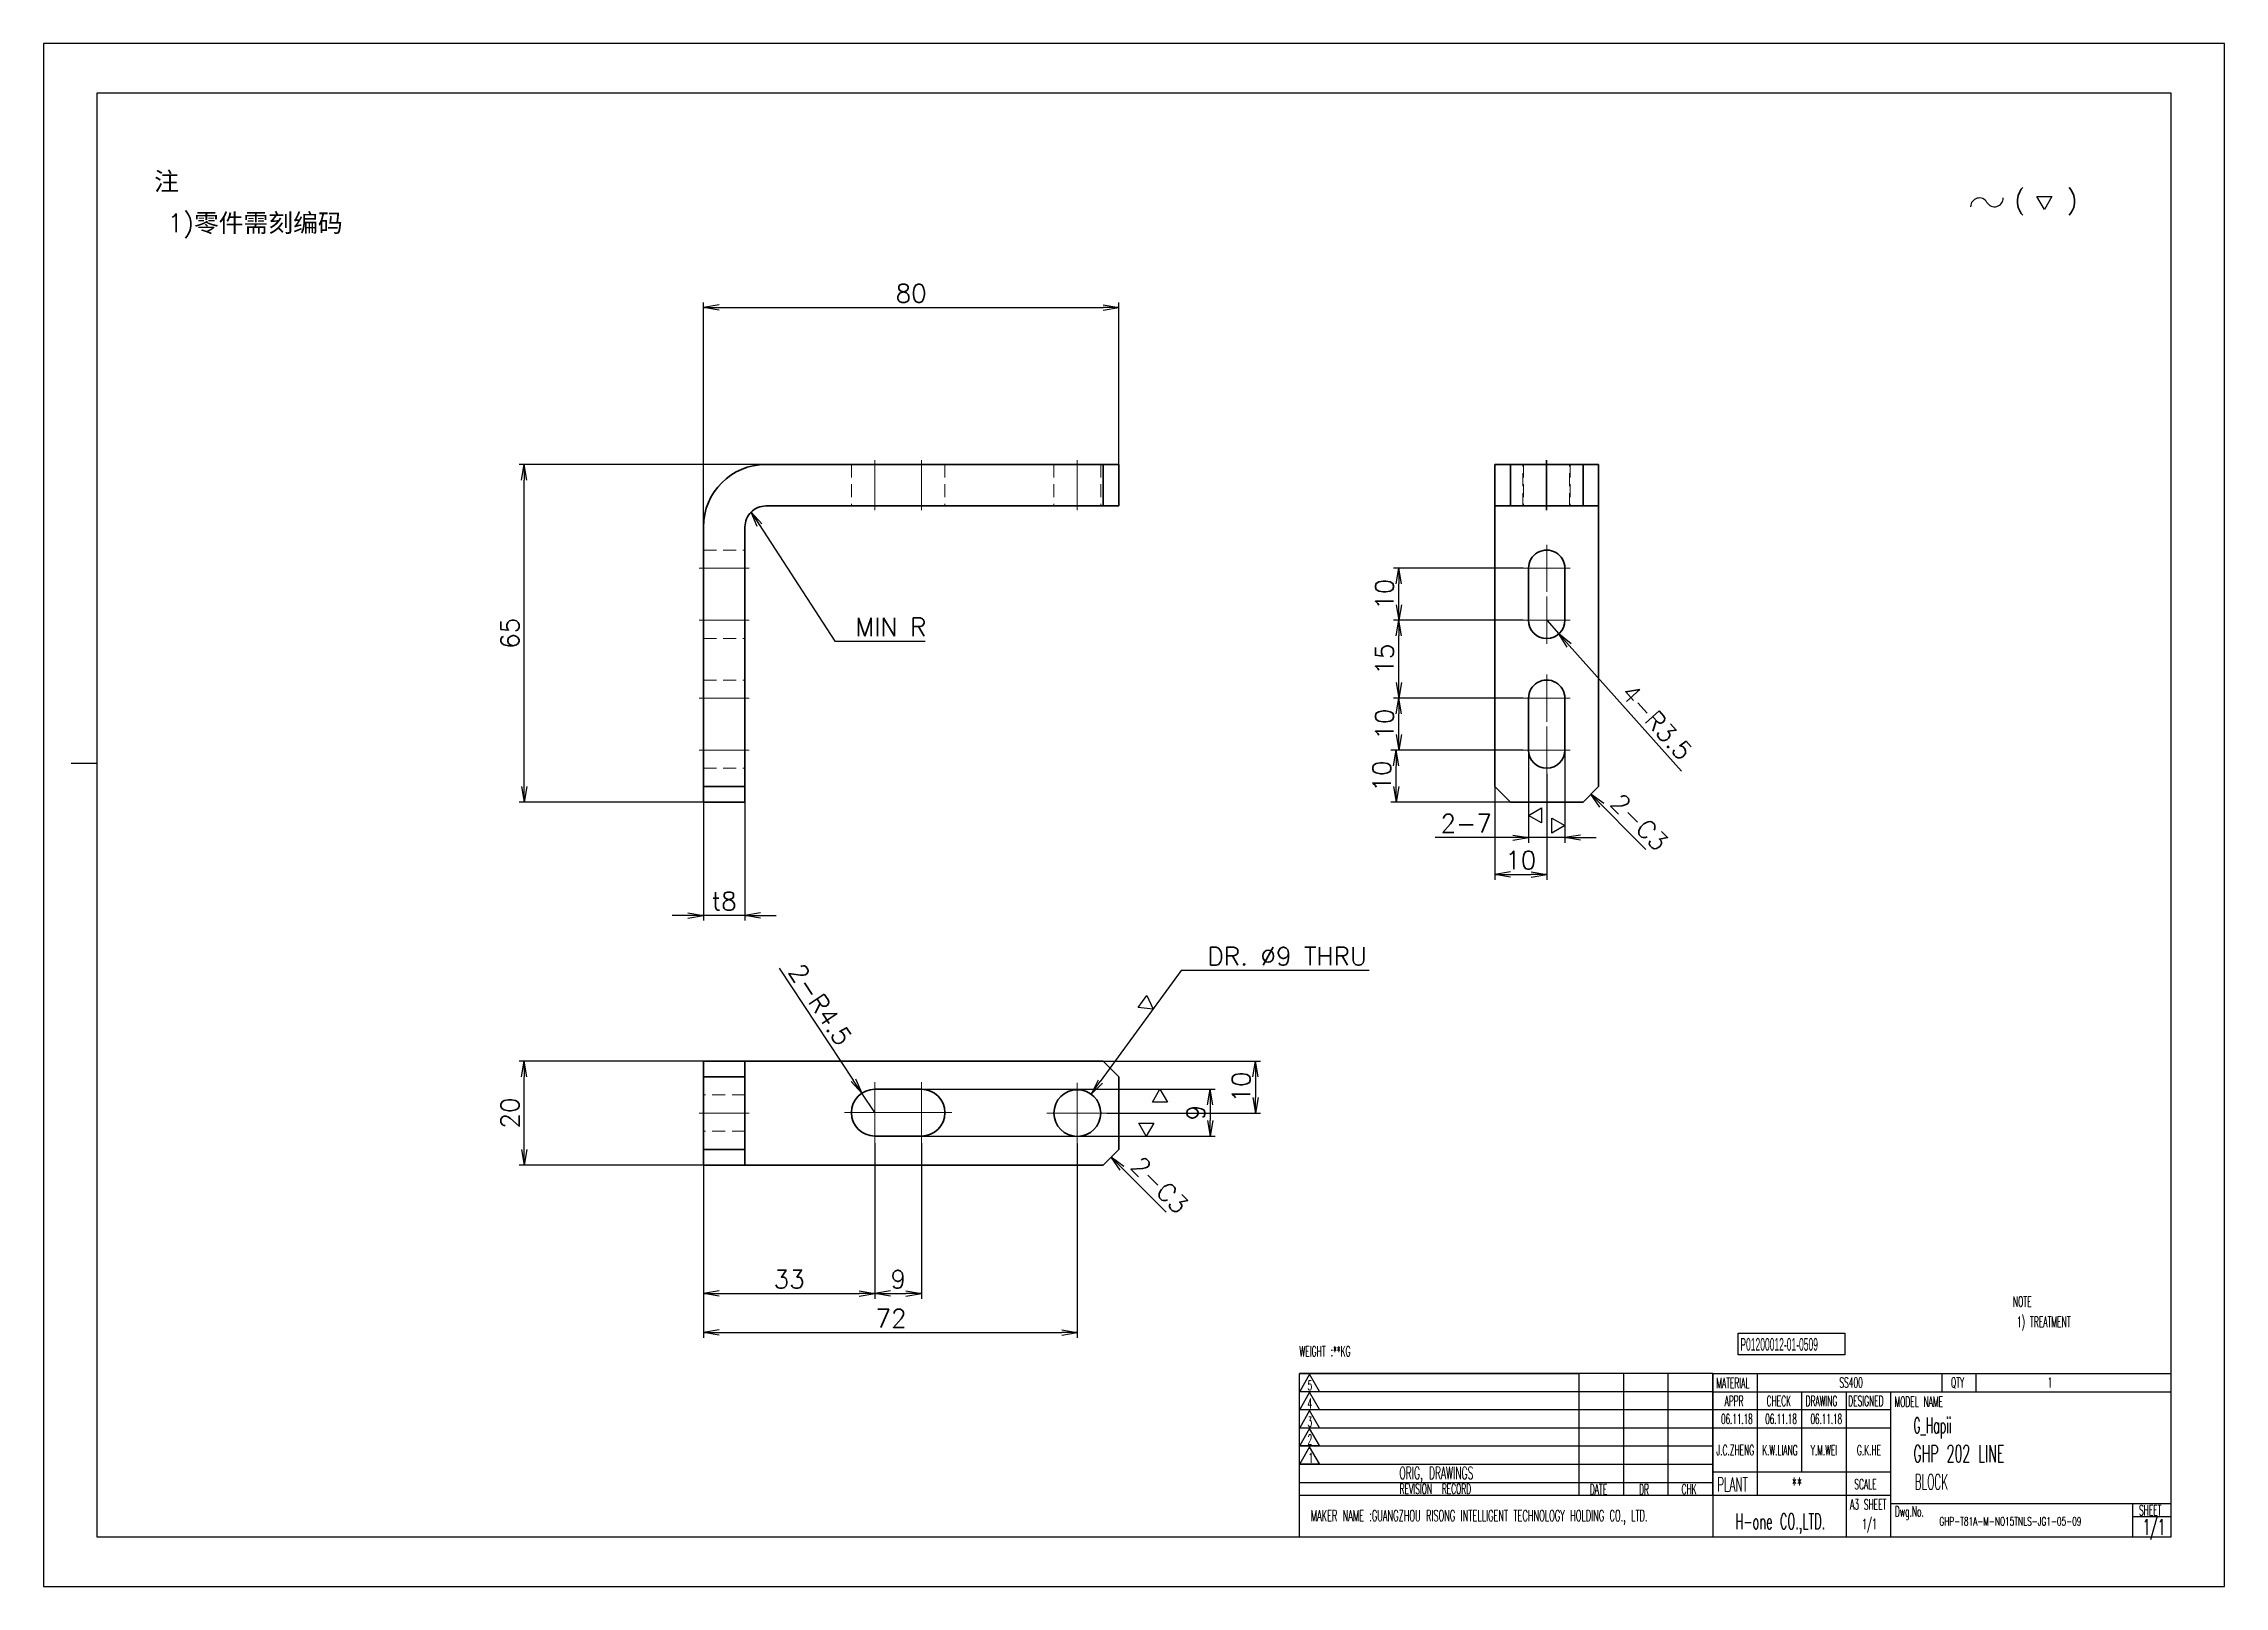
# Model space of a CAD drawing. Header units: millimetres. Extents: x 9439 to 18429, y 1498 to 3280.
# Drawn here: x 14438.2 to 14858.2, y 1498.1 to 1795.1 of the extents above; entities that cross this region are included whole.
import ezdxf
from ezdxf.enums import TextEntityAlignment as Align

# ---------------------------------------------------------------- set-up
doc = ezdxf.new("R2010")
doc.units = ezdxf.units.MM
doc.linetypes.add('CENTER-HOKUTO', pattern=[23, 20, -1, 1, -1])
doc.linetypes.add('HIDDEN-HOKUTO', pattern=[3.8, 2.5, -1.3])
doc.layers.add('AM_7', color=2, linetype='CENTER-HOKUTO', lineweight=30)
doc.layers.add('AM_HID', color=1, linetype='HIDDEN-HOKUTO', lineweight=25)
doc.layers.add('title_frame', color=7, linetype='Continuous')
doc.layers.add('word_dim', color=253, linetype='Continuous')
doc.styles.add('MX_NOTE_STANDARD', font='txt.shx', dxfattribs={"bigfont": 'bigfont.shx'})
doc.styles.get("Standard").update_dxf_attribs({"font": 'romans.shx', "bigfont": 'bigfont.shx'})
doc.dimstyles.new('RS1-1', dxfattribs={"dimtxt": 3.5, "dimasz": 3, "dimexe": 1, "dimexo": 0, "dimgap": 1, "dimtad": 3, "dimdsep": 46, "dimtxsty": 'Standard', "dimblk1": 'OPEN', "dimblk2": 'OPEN', "dimsah": 1, "dimcen": 0, "dimclrd": 256, "dimclre": 256, "dimclrt": 3, "dimazin": 2, "dimtfac": 1, "dimtmove": 0, "dimatfit": 3, "dimldrblk": 'OPEN', "dimfxl": 0, "dimtolj": 1, "dimtzin": 0, "dimarcsym": 0})

msp = doc.modelspace()

# ---------------------------------------------------------------- texts
at = {"ltscale": 2, "char_height": 3.5, "attachment_point": 1}
for s, insert, width in [('{\\fSimSun|b0|i0|c134|p2;\\C3;注}', (14459.52, 1770.365), 10.36469), ('{\\Fromans,bigfont|c134;\\C3;1)\\fSimSun|b0|i0|c134|p2;零件需刻编码}', (14462.086, 1762.357), 96.90613)]:
    msp.add_mtext(s, dxfattribs=dict(at, insert=insert, width=width))
at = {"linetype": 'Continuous', "insert": (14798.381, 1528.604), "char_height": 3, "width": 50.9, "attachment_point": 4}
msp.add_mtext('{\\W0.5;\\C3;G_Hapii }', dxfattribs=at)
at = {"color": 3, "linetype": 'Continuous', "insert": (14803.336, 1511.446), "char_height": 1.6, "width": 37.13137, "attachment_point": 1}
msp.add_mtext('{\\W0.65;GHP-T81A-M-NO15TNLS-JG1-05-09}', dxfattribs=at)
at = {"layer": 'title_frame', "color": 3, "style": 'MX_NOTE_STANDARD'}
for s, height, width, p in [('NOTE', 2, 0.5341, (14817.491, 1551.946)), ('1) TREATMENT', 2, 0.5341, (14818.269, 1548.049)), ('WEIGHT :**KG ', 1.96, 0.545, (14680.103, 1542.4)), ('SS400', 1.9728, 0.5341, (14784.077, 1536.382)), ('1', 1.973, 0.5341, (14824.205, 1536.382)), ('06.11.18', 1.9, 0.5341, (14761.291, 1529.408)), ('06.11.18', 1.9, 0.5341, (14769.802, 1529.408)), ('06.11.18', 1.9, 0.5341, (14778.52, 1529.408)), ('GHP 202 LINE', 3.3, 0.5341, (14798.343, 1522.035)), ('**', 2.74, 0.5341, (14774.897, 1516.353)), ('BLOCK', 2.94, 0.5, (14798.591, 1516.771)), ('H-one CO.,LTD.', 3, 0.5341, (14764.06, 1509.133)), ('A3 SHEET', 1.9728, 0.5341, (14786.133, 1512.907)), ('1/1', 1.9728, 0.5341, (14788.485, 1509.153)), ('1/1', 3, 0.5341, (14842.511, 1508.06))]:
    msp.add_text(s, height=height, dxfattribs=dict(at, width=width)).set_placement(p)
at = {"layer": 'title_frame', "color": 3, "style": 'MX_NOTE_STANDARD', "width": 0.5341}
for s, p in [('J.C.ZHENG', (14764.036, 1522.79)), ('K.W.LIANG', (14772.631, 1522.769)), ('Y.M.WEI', (14781.11, 1522.772)), ('G.K.HE', (14789.781, 1522.769))]:
    msp.add_text(s, height=1.9728, dxfattribs=at).set_placement(p, align=Align.BOTTOM_CENTER)
at = {"layer": 'title_frame', "color": 3, "insert": (14765.014, 1545.938), "char_height": 2.45, "width": 4.1107, "attachment_point": 1, "style": 'MX_NOTE_STANDARD'}
msp.add_mtext('{\\f3 of 9 Barcode|b0|i0|c0|p82;\\W0.5;P01200012-01-0509}', dxfattribs=at)
at = {"layer": 'word_dim', "color": 3, "linetype": 'Continuous', "ltscale": 2}
for p in [(14739.712, 1648.61), (14647.31, 1578.74)]:
    msp.add_text('2-C3', height=3.5, rotation=315, dxfattribs=at).set_placement(p)
at = {"layer": 'word_dim', "color": 3, "linetype": 'Continuous', "ltscale": 2, "insert": (14594.597, 1681.065), "char_height": 3.5, "width": 26.72576, "attachment_point": 7}
msp.add_mtext('MIN R', dxfattribs=at)

# ---------------------------------------------------------------- blocks, each defined once
blk = doc.blocks.new('A$C404331B6')
at = {"layer": 'title_frame'}
for p, q in [((0, -31.5), (0, 0)), ((0, 0), (53.9, 0)), ((79.62, 0), (0, 0)), ((53.9, -23.5), (53.9, 0)), ((62.48, -23.5), (62.48, 0)), ((62.48, -23.5), (62.48, 0)), ((71.05, -23.5), (71.05, 0)), ((71.05, -23.5), (71.05, 0)), ((79.62, 0), (79.62, -31.5)), ((79.62, 0), (167.83, 0)), ((88.2, -23.5), (88.2, 0)), ((123.73, 0), (123.73, -3.5)), ((130.3, 0), (130.3, -3.5)), ((53.9, -3.5), (0, -3.5)), ((79.62, -3.5), (0, -3.5)), ((1.98, -0.12), (0.1, -3.45)), ((0.1, -3.45), (3.86, -3.45)), ((1.98, -3.6), (0.1, -6.92)), ((3.86, -3.45), (1.98, -0.12)), ((3.86, -6.92), (1.98, -3.6)), ((79.62, -3.5), (167.83, -3.5)), ((96.78, -18.9), (96.78, -3.5)), ((105.35, -31.5), (105.35, -3.5)), ((113.92, -31.5), (113.92, -3.5)), ((53.9, -7), (0, -7)), ((79.62, -7), (0, -7)), ((0.1, -6.92), (3.86, -6.92)), ((1.98, -7.13), (0.1, -10.45)), ((3.86, -10.45), (1.98, -7.13)), ((113.92, -7), (79.62, -7)), ((53.9, -10.5), (0, -10.5)), ((79.62, -10.5), (0, -10.5)), ((0.1, -10.45), (3.86, -10.45)), ((1.98, -10.54), (0.1, -13.87)), ((3.86, -13.87), (1.98, -10.54)), ((113.92, -10.5), (79.62, -10.5)), ((53.9, -14), (0, -14)), ((79.62, -14), (0, -14)), ((0.1, -13.87), (3.86, -13.87)), ((1.98, -14.07), (0.1, -17.4)), ((3.86, -17.4), (1.98, -14.07)), ((53.9, -17.5), (0, -17.5)), ((79.62, -17.5), (0, -17.5)), ((53.9, -21), (0, -21)), ((79.62, -21), (0, -21)), ((0.1, -17.4), (3.86, -17.4)), ((79.62, -18.9), (113.92, -18.9)), ((79.62, -23.5), (0, -23.5)), ((113.92, -23.5), (79.62, -23.5)), ((113.92, -25), (167.83, -25)), ((160.48, -25), (160.48, -31.5)), ((160.48, -27.5), (167.83, -27.5)), ((167.83, -31.5), (0, -31.5))]:
    blk.add_line(p, q, dxfattribs=at)
at = {"layer": 'title_frame', "color": 3, "style": 'MX_NOTE_STANDARD', "width": 0.5341}
for s, height, p in [('5', 1.92, (1.59, -3.22)), ('MATERIAL', 1.973, (80.3, -2.79)), ('QTY', 1.973, (125.5, -2.7)), ('4', 1.92, (1.59, -6.7)), ('3', 1.92, (1.59, -10.23)), ('APPR', 1.973, (81.89, -6.26)), ('CHECK', 1.973, (89.99, -6.26)), ('DRAWING', 1.973, (97.51, -6.26)), ('DESIGNED', 1.973, (105.7, -6.26)), ('MODEL NAME', 1.973, (114.63, -6.41)), ('2', 1.92, (1.59, -13.64)), ('1', 1.92, (1.78, -17.17)), ('ORIG, DRAWINGS', 2.4112, (19.27, -20.34)), ('PLANT', 2.74, (80.46, -22.73)), ('SCALE', 1.973, (106.88, -22.28)), ('REVISION  RECORD', 1.9728, (19.32, -23.18)), ('DATE', 1.973, (55.94, -23.26)), ('DR', 1.973, (65.43, -23.27)), ('CHK', 1.973, (73.61, -23.23)), ('MAKER NAME :GUANGZHOU RISONG INTELLIGENT TECHNOLOGY HOLDING CO., LTD.', 2.16, (2.22, -28.43)), ('Dwg.No.', 1.973, (114.71, -27.52)), ('SHEET', 1.973, (161.71, -27.29))]:
    blk.add_text(s, height=height, dxfattribs=at).set_placement(p)
blk = doc.blocks.new('shiage0')
at = {"layer": 'word_dim', "color": 3, "linetype": 'Continuous'}
for centre, start, end in [((1.69, 0), 30, 180), ((4.61, 1.69), 210, 0)]:
    blk.add_arc(centre, 1.69, start, end, dxfattribs=at)
blk = doc.blocks.new('12')
at = {"layer": 'title_frame', "color": 3, "linetype": 'Continuous'}
blk.add_lwpolyline([(20.46, 3.03), (19.01, 5.53), (21.9, 5.53)], close=True, dxfattribs=at)
blk.add_blockref('shiage0', (6.23, 3.56), dxfattribs=at)
blk.add_text('(   )', height=3.5, dxfattribs=at).set_placement((14.64, 3.08))
blk = doc.blocks.new('_Open')
at = {"color": 0, "lineweight": -2}
for p, q in [((-1, 0.17), (0, 0)), ((-1, -0.17), (0, 0)), ((0, 0), (-1, 0))]:
    blk.add_line(p, q, dxfattribs=at)
blk = doc.blocks.new('*D120')
at = {"layer": 'DEFPOINTS', "color": 0, "linetype": 'Continuous', "ltscale": 2}
for p in [(14530.79, 1714.11), (14582.19, 1714.11), (14569.31, 1649.11)]:
    blk.add_point(p, dxfattribs=at)
at = {"layer": 'word_dim', "linetype": 'Continuous', "lineweight": -2, "ltscale": 2}
for p, q in [((14582.19, 1714.11), (14529.79, 1714.11)), ((14530.79, 1652.11), (14530.79, 1711.11)), ((14569.31, 1649.11), (14529.79, 1649.11))]:
    blk.add_line(p, q, dxfattribs=at)
at = {"layer": 'word_dim', "linetype": 'Continuous', "lineweight": -2, "ltscale": 2, "xscale": 3, "yscale": 3, "zscale": 3}
for p, rotation in [((14530.79, 1714.11), 90), ((14530.79, 1649.11), 270)]:
    blk.add_blockref('_Open', p, dxfattribs=dict(at, rotation=rotation))
at = {"layer": 'word_dim', "color": 3, "linetype": 'Continuous', "ltscale": 2, "insert": (14528.04, 1681.61), "char_height": 3.5, "attachment_point": 5, "rotation": 90}
blk.add_mtext('\\A1;65', dxfattribs=at)
blk = doc.blocks.new('*D121')
at = {"layer": 'DEFPOINTS', "color": 0, "linetype": 'Continuous', "ltscale": 2}
for p in [(14645.31, 1744.3), (14645.31, 1710.11), (14565.31, 1690.4)]:
    blk.add_point(p, dxfattribs=at)
at = {"layer": 'word_dim', "linetype": 'Continuous', "lineweight": -2, "ltscale": 2}
for p, q in [((14565.31, 1690.4), (14565.31, 1745.3)), ((14568.31, 1744.3), (14642.31, 1744.3)), ((14645.31, 1710.11), (14645.31, 1745.3))]:
    blk.add_line(p, q, dxfattribs=at)
at = {"layer": 'word_dim', "linetype": 'Continuous', "lineweight": -2, "ltscale": 2, "xscale": 3, "yscale": 3, "zscale": 3, "rotation": 180}
blk.add_blockref('_Open', (14565.31, 1744.3), dxfattribs=at)
at = {"layer": 'word_dim', "linetype": 'Continuous', "lineweight": -2, "ltscale": 2, "xscale": 3, "yscale": 3, "zscale": 3}
blk.add_blockref('_Open', (14645.31, 1744.3), dxfattribs=at)
at = {"layer": 'word_dim', "color": 3, "linetype": 'Continuous', "ltscale": 2, "insert": (14605.31, 1747.05), "char_height": 3.5, "attachment_point": 5}
blk.add_mtext('\\A1;80', dxfattribs=at)
blk = doc.blocks.new('*D122')
at = {"layer": 'DEFPOINTS', "color": 0, "linetype": 'Continuous', "ltscale": 2}
for p in [(14565.31, 1649.11), (14573.31, 1649.11), (14565.31, 1627.29)]:
    blk.add_point(p, dxfattribs=at)
at = {"layer": 'word_dim', "linetype": 'Continuous', "lineweight": -2, "ltscale": 2}
for p, q in [((14565.31, 1649.11), (14565.31, 1626.29)), ((14573.31, 1649.11), (14573.31, 1626.29)), ((14562.31, 1627.29), (14559.31, 1627.29)), ((14573.31, 1627.29), (14565.31, 1627.29)), ((14576.31, 1627.29), (14579.31, 1627.29))]:
    blk.add_line(p, q, dxfattribs=at)
at = {"layer": 'word_dim', "linetype": 'Continuous', "lineweight": -2, "ltscale": 2, "xscale": 3, "yscale": 3, "zscale": 3}
blk.add_blockref('_Open', (14565.31, 1627.29), dxfattribs=at)
at = {"layer": 'word_dim', "linetype": 'Continuous', "lineweight": -2, "ltscale": 2, "xscale": 3, "yscale": 3, "zscale": 3, "rotation": 180}
blk.add_blockref('_Open', (14573.31, 1627.29), dxfattribs=at)
at = {"layer": 'word_dim', "color": 3, "linetype": 'Continuous', "ltscale": 2, "insert": (14569.31, 1630.04), "char_height": 3.5, "attachment_point": 5}
blk.add_mtext('\\A1;t8', dxfattribs=at)
blk = doc.blocks.new('*D123')
at = {"layer": 'DEFPOINTS', "color": 0, "linetype": 'Continuous', "ltscale": 2}
for p in [(14530.79, 1599.24), (14569.31, 1599.24), (14567.47, 1579.24)]:
    blk.add_point(p, dxfattribs=at)
at = {"layer": 'word_dim', "linetype": 'Continuous', "lineweight": -2, "ltscale": 2}
for p, q in [((14569.31, 1599.24), (14529.79, 1599.24)), ((14530.79, 1582.24), (14530.79, 1596.24)), ((14567.47, 1579.24), (14529.79, 1579.24))]:
    blk.add_line(p, q, dxfattribs=at)
at = {"layer": 'word_dim', "linetype": 'Continuous', "lineweight": -2, "ltscale": 2, "xscale": 3, "yscale": 3, "zscale": 3}
for p, rotation in [((14530.79, 1599.24), 90), ((14530.79, 1579.24), 270)]:
    blk.add_blockref('_Open', p, dxfattribs=dict(at, rotation=rotation))
at = {"layer": 'word_dim', "color": 3, "linetype": 'Continuous', "ltscale": 2, "insert": (14528.04, 1589.24), "char_height": 3.5, "attachment_point": 5, "rotation": 90}
blk.add_mtext('\\A1;20', dxfattribs=at)
blk = doc.blocks.new('*D124')
at = {"layer": 'DEFPOINTS', "color": 0, "linetype": 'Continuous', "ltscale": 2}
for p in [(14598.31, 1583.47), (14565.31, 1580.74), (14598.31, 1554.5)]:
    blk.add_point(p, dxfattribs=at)
at = {"layer": 'word_dim', "linetype": 'Continuous', "lineweight": -2, "ltscale": 2}
for p, q in [((14598.31, 1583.47), (14598.31, 1553.5)), ((14565.31, 1580.74), (14565.31, 1553.5)), ((14568.31, 1554.5), (14595.31, 1554.5))]:
    blk.add_line(p, q, dxfattribs=at)
at = {"layer": 'word_dim', "linetype": 'Continuous', "lineweight": -2, "ltscale": 2, "xscale": 3, "yscale": 3, "zscale": 3, "rotation": 180}
blk.add_blockref('_Open', (14565.31, 1554.5), dxfattribs=at)
at = {"layer": 'word_dim', "linetype": 'Continuous', "lineweight": -2, "ltscale": 2, "xscale": 3, "yscale": 3, "zscale": 3}
blk.add_blockref('_Open', (14598.31, 1554.5), dxfattribs=at)
at = {"layer": 'word_dim', "color": 3, "linetype": 'Continuous', "ltscale": 2, "insert": (14581.81, 1557.25), "char_height": 3.5, "attachment_point": 5}
blk.add_mtext('\\A1;33', dxfattribs=at)
blk = doc.blocks.new('*D125')
at = {"layer": 'DEFPOINTS', "color": 0, "linetype": 'Continuous', "ltscale": 2}
for p in [(14598.31, 1583.47), (14607.31, 1583.47), (14607.31, 1554.5)]:
    blk.add_point(p, dxfattribs=at)
at = {"layer": 'word_dim', "linetype": 'Continuous', "lineweight": -2, "ltscale": 2}
for p, q in [((14598.31, 1583.47), (14598.31, 1553.5)), ((14607.31, 1583.47), (14607.31, 1553.5)), ((14601.31, 1554.5), (14604.31, 1554.5))]:
    blk.add_line(p, q, dxfattribs=at)
at = {"layer": 'word_dim', "linetype": 'Continuous', "lineweight": -2, "ltscale": 2, "xscale": 3, "yscale": 3, "zscale": 3, "rotation": 180}
blk.add_blockref('_Open', (14598.31, 1554.5), dxfattribs=at)
at = {"layer": 'word_dim', "linetype": 'Continuous', "lineweight": -2, "ltscale": 2, "xscale": 3, "yscale": 3, "zscale": 3}
blk.add_blockref('_Open', (14607.31, 1554.5), dxfattribs=at)
at = {"layer": 'word_dim', "color": 3, "linetype": 'Continuous', "ltscale": 2, "insert": (14602.81, 1557.25), "char_height": 3.5, "attachment_point": 5}
blk.add_mtext('\\A1;9', dxfattribs=at)
blk = doc.blocks.new('*D126')
at = {"layer": 'DEFPOINTS', "color": 0, "linetype": 'Continuous', "ltscale": 2}
for p in [(14565.31, 1580.74), (14637.31, 1583.39), (14637.31, 1546.98)]:
    blk.add_point(p, dxfattribs=at)
at = {"layer": 'word_dim', "linetype": 'Continuous', "lineweight": -2, "ltscale": 2}
for p, q in [((14565.31, 1580.74), (14565.31, 1545.98)), ((14637.31, 1583.39), (14637.31, 1545.98)), ((14568.31, 1546.98), (14634.31, 1546.98))]:
    blk.add_line(p, q, dxfattribs=at)
at = {"layer": 'word_dim', "linetype": 'Continuous', "lineweight": -2, "ltscale": 2, "xscale": 3, "yscale": 3, "zscale": 3, "rotation": 180}
blk.add_blockref('_Open', (14565.31, 1546.98), dxfattribs=at)
at = {"layer": 'word_dim', "linetype": 'Continuous', "lineweight": -2, "ltscale": 2, "xscale": 3, "yscale": 3, "zscale": 3}
blk.add_blockref('_Open', (14637.31, 1546.98), dxfattribs=at)
at = {"layer": 'word_dim', "color": 3, "linetype": 'Continuous', "ltscale": 2, "insert": (14601.44, 1549.73), "char_height": 3.5, "attachment_point": 5}
blk.add_mtext('\\A1;72', dxfattribs=at)
blk = doc.blocks.new('*D127')
at = {"layer": 'DEFPOINTS', "color": 0, "linetype": 'Continuous', "ltscale": 2}
for p in [(14638.47, 1599.24), (14642.99, 1589.24), (14671.62, 1589.24)]:
    blk.add_point(p, dxfattribs=at)
at = {"layer": 'word_dim', "linetype": 'Continuous', "lineweight": -2, "ltscale": 2}
for p, q in [((14638.47, 1599.24), (14672.62, 1599.24)), ((14671.62, 1596.24), (14671.62, 1592.24)), ((14642.99, 1589.24), (14672.62, 1589.24))]:
    blk.add_line(p, q, dxfattribs=at)
at = {"layer": 'word_dim', "linetype": 'Continuous', "lineweight": -2, "ltscale": 2, "xscale": 3, "yscale": 3, "zscale": 3}
for p, rotation in [((14671.62, 1599.24), 90), ((14671.62, 1589.24), 270)]:
    blk.add_blockref('_Open', p, dxfattribs=dict(at, rotation=rotation))
at = {"layer": 'word_dim', "color": 3, "linetype": 'Continuous', "ltscale": 2, "insert": (14668.87, 1594.24), "char_height": 3.5, "attachment_point": 5, "rotation": 90}
blk.add_mtext('\\A1;10', dxfattribs=at)
blk = doc.blocks.new('*D128')
at = {"layer": 'DEFPOINTS', "color": 0, "linetype": 'Continuous', "ltscale": 2}
for p in [(14595.82, 1593.07), (14598.31, 1589.32)]:
    blk.add_point(p, dxfattribs=at)
at = {"layer": 'word_dim', "linetype": 'Continuous', "lineweight": -2, "ltscale": 2}
for p, q in [((14579.86, 1617.14), (14594.17, 1595.57)), ((14598.31, 1589.32), (14595.82, 1593.07))]:
    blk.add_line(p, q, dxfattribs=at)
at = {"layer": 'word_dim', "linetype": 'Continuous', "lineweight": -2, "ltscale": 2, "xscale": 3, "yscale": 3, "zscale": 3, "rotation": 303.5488222479599}
blk.add_blockref('_Open', (14595.82, 1593.07), dxfattribs=at)
at = {"layer": 'word_dim', "color": 3, "linetype": 'Continuous', "ltscale": 2, "insert": (14587.82, 1610.12), "char_height": 3.5, "attachment_point": 5, "rotation": 303.5488}
blk.add_mtext('\\A1;2-R4.5', dxfattribs=at)
blk = doc.blocks.new('*D129')
at = {"layer": 'DEFPOINTS', "color": 0, "linetype": 'Continuous', "ltscale": 2}
for p in [(14639.96, 1592.88), (14634.66, 1585.6)]:
    blk.add_point(p, dxfattribs=at)
at = {"layer": 'word_dim', "linetype": 'Continuous', "lineweight": -2, "ltscale": 2}
for p, q in [((14657.32, 1616.68), (14641.73, 1595.3)), ((14693.52, 1616.68), (14657.32, 1616.68))]:
    blk.add_line(p, q, dxfattribs=at)
at = {"layer": 'word_dim', "linetype": 'Continuous', "lineweight": -2, "ltscale": 2, "xscale": 3, "yscale": 3, "zscale": 3, "rotation": 233.8971201280227}
blk.add_blockref('_Open', (14639.96, 1592.88), dxfattribs=at)
at = {"layer": 'word_dim', "color": 3, "linetype": 'Continuous', "ltscale": 2, "insert": (14677.75, 1619.43), "char_height": 3.5, "attachment_point": 5}
blk.add_mtext('\\A1;DR. ∅9 THRU', dxfattribs=at)
blk = doc.blocks.new('shiage1')
at = {"layer": 'word_dim', "color": 3, "linetype": 'Continuous'}
for p, q in [((0, 0), (-1.44, 2.5)), ((-1.44, 2.5), (1.44, 2.5)), ((1.44, 2.5), (0, 0))]:
    blk.add_line(p, q, dxfattribs=at)
blk = doc.blocks.new('*D130')
at = {"layer": 'DEFPOINTS', "color": 0, "linetype": 'Continuous', "ltscale": 2}
for p in [(14717.71, 1652.11), (14727.71, 1654.56), (14727.71, 1635.17)]:
    blk.add_point(p, dxfattribs=at)
at = {"layer": 'word_dim', "linetype": 'Continuous', "lineweight": -2, "ltscale": 2}
for p, q in [((14717.71, 1652.11), (14717.71, 1634.17)), ((14727.71, 1654.56), (14727.71, 1634.17)), ((14720.71, 1635.17), (14724.71, 1635.17))]:
    blk.add_line(p, q, dxfattribs=at)
at = {"layer": 'word_dim', "linetype": 'Continuous', "lineweight": -2, "ltscale": 2, "xscale": 3, "yscale": 3, "zscale": 3, "rotation": 180}
blk.add_blockref('_Open', (14717.71, 1635.17), dxfattribs=at)
at = {"layer": 'word_dim', "linetype": 'Continuous', "lineweight": -2, "ltscale": 2, "xscale": 3, "yscale": 3, "zscale": 3}
blk.add_blockref('_Open', (14727.71, 1635.17), dxfattribs=at)
at = {"layer": 'word_dim', "color": 3, "linetype": 'Continuous', "ltscale": 2, "insert": (14722.71, 1637.92), "char_height": 3.5, "attachment_point": 5}
blk.add_mtext('\\A1;10', dxfattribs=at)
blk = doc.blocks.new('*D131')
at = {"layer": 'DEFPOINTS', "color": 0, "linetype": 'Continuous', "ltscale": 2}
for p in [(14698.72, 1659.11), (14723.16, 1659.11), (14720.71, 1649.11)]:
    blk.add_point(p, dxfattribs=at)
at = {"layer": 'word_dim', "linetype": 'Continuous', "lineweight": -2, "ltscale": 2}
for p, q in [((14723.16, 1659.11), (14697.72, 1659.11)), ((14698.72, 1652.11), (14698.72, 1656.11)), ((14720.71, 1649.11), (14697.72, 1649.11))]:
    blk.add_line(p, q, dxfattribs=at)
at = {"layer": 'word_dim', "linetype": 'Continuous', "lineweight": -2, "ltscale": 2, "xscale": 3, "yscale": 3, "zscale": 3}
for p, rotation in [((14698.72, 1659.11), 90), ((14698.72, 1649.11), 270)]:
    blk.add_blockref('_Open', p, dxfattribs=dict(at, rotation=rotation))
at = {"layer": 'word_dim', "color": 3, "linetype": 'Continuous', "ltscale": 2, "insert": (14695.97, 1654.11), "char_height": 3.5, "attachment_point": 5, "rotation": 90}
blk.add_mtext('\\A1;10', dxfattribs=at)
blk = doc.blocks.new('*D132')
at = {"layer": 'DEFPOINTS', "color": 0, "linetype": 'Continuous', "ltscale": 2}
for p in [(14699.22, 1669.11), (14723.16, 1669.11), (14723.16, 1659.11)]:
    blk.add_point(p, dxfattribs=at)
at = {"layer": 'word_dim', "linetype": 'Continuous', "lineweight": -2, "ltscale": 2}
for p, q in [((14723.16, 1669.11), (14698.22, 1669.11)), ((14699.22, 1662.11), (14699.22, 1666.11)), ((14723.16, 1659.11), (14698.22, 1659.11))]:
    blk.add_line(p, q, dxfattribs=at)
at = {"layer": 'word_dim', "linetype": 'Continuous', "lineweight": -2, "ltscale": 2, "xscale": 3, "yscale": 3, "zscale": 3}
for p, rotation in [((14699.22, 1669.11), 90), ((14699.22, 1659.11), 270)]:
    blk.add_blockref('_Open', p, dxfattribs=dict(at, rotation=rotation))
at = {"layer": 'word_dim', "color": 3, "linetype": 'Continuous', "ltscale": 2, "insert": (14696.47, 1664.11), "char_height": 3.5, "attachment_point": 5, "rotation": 90}
blk.add_mtext('\\A1;10', dxfattribs=at)
blk = doc.blocks.new('*D133')
at = {"layer": 'DEFPOINTS', "color": 0, "linetype": 'Continuous', "ltscale": 2}
for p in [(14699.22, 1684.11), (14723.16, 1684.11), (14723.16, 1669.11)]:
    blk.add_point(p, dxfattribs=at)
at = {"layer": 'word_dim', "linetype": 'Continuous', "lineweight": -2, "ltscale": 2}
for p, q in [((14723.16, 1684.11), (14698.22, 1684.11)), ((14699.22, 1672.11), (14699.22, 1681.11)), ((14723.16, 1669.11), (14698.22, 1669.11))]:
    blk.add_line(p, q, dxfattribs=at)
at = {"layer": 'word_dim', "linetype": 'Continuous', "lineweight": -2, "ltscale": 2, "xscale": 3, "yscale": 3, "zscale": 3}
for p, rotation in [((14699.22, 1684.11), 90), ((14699.22, 1669.11), 270)]:
    blk.add_blockref('_Open', p, dxfattribs=dict(at, rotation=rotation))
at = {"layer": 'word_dim', "color": 3, "linetype": 'Continuous', "ltscale": 2, "insert": (14696.47, 1676.61), "char_height": 3.5, "attachment_point": 5, "rotation": 90}
blk.add_mtext('\\A1;15', dxfattribs=at)
blk = doc.blocks.new('*D134')
at = {"layer": 'DEFPOINTS', "color": 0, "linetype": 'Continuous', "ltscale": 2}
for p in [(14699.22, 1694.11), (14723.16, 1694.11), (14723.16, 1684.11)]:
    blk.add_point(p, dxfattribs=at)
at = {"layer": 'word_dim', "linetype": 'Continuous', "lineweight": -2, "ltscale": 2}
for p, q in [((14723.16, 1694.11), (14698.22, 1694.11)), ((14699.22, 1687.11), (14699.22, 1691.11)), ((14723.16, 1684.11), (14698.22, 1684.11))]:
    blk.add_line(p, q, dxfattribs=at)
at = {"layer": 'word_dim', "linetype": 'Continuous', "lineweight": -2, "ltscale": 2, "xscale": 3, "yscale": 3, "zscale": 3}
for p, rotation in [((14699.22, 1694.11), 90), ((14699.22, 1684.11), 270)]:
    blk.add_blockref('_Open', p, dxfattribs=dict(at, rotation=rotation))
at = {"layer": 'word_dim', "color": 3, "linetype": 'Continuous', "ltscale": 2, "insert": (14696.47, 1689.11), "char_height": 3.5, "attachment_point": 5, "rotation": 90}
blk.add_mtext('\\A1;10', dxfattribs=at)
blk = doc.blocks.new('*D135')
at = {"layer": 'DEFPOINTS', "color": 0, "linetype": 'Continuous', "ltscale": 2}
for p in [(14727.71, 1684.11), (14730.04, 1681.5)]:
    blk.add_point(p, dxfattribs=at)
at = {"layer": 'word_dim', "linetype": 'Continuous', "lineweight": -2, "ltscale": 2}
for p, q in [((14727.71, 1684.11), (14730.04, 1681.5)), ((14753.69, 1655.06), (14732.04, 1679.26))]:
    blk.add_line(p, q, dxfattribs=at)
at = {"layer": 'word_dim', "linetype": 'Continuous', "lineweight": -2, "ltscale": 2, "xscale": 3, "yscale": 3, "zscale": 3, "rotation": 131.7998130804748}
blk.add_blockref('_Open', (14730.04, 1681.5), dxfattribs=at)
at = {"layer": 'word_dim', "color": 3, "linetype": 'Continuous', "ltscale": 2, "insert": (14748.91, 1664.53), "char_height": 3.5, "attachment_point": 5, "rotation": 311.7998}
blk.add_mtext('\\A1;4-R3.5', dxfattribs=at)
blk = doc.blocks.new('*D136')
at = {"layer": 'DEFPOINTS', "color": 0, "linetype": 'Continuous', "ltscale": 2}
for p in [(14724.21, 1659.11), (14731.21, 1659.11), (14731.21, 1642.26)]:
    blk.add_point(p, dxfattribs=at)
at = {"layer": 'word_dim', "linetype": 'Continuous', "lineweight": -2, "ltscale": 2}
for p, q in [((14724.21, 1659.11), (14724.21, 1641.26)), ((14731.21, 1659.11), (14731.21, 1641.26)), ((14721.21, 1642.26), (14706.21, 1642.26)), ((14731.21, 1642.26), (14724.21, 1642.26)), ((14734.21, 1642.26), (14737.21, 1642.26))]:
    blk.add_line(p, q, dxfattribs=at)
at = {"layer": 'word_dim', "linetype": 'Continuous', "lineweight": -2, "ltscale": 2, "xscale": 3, "yscale": 3, "zscale": 3}
blk.add_blockref('_Open', (14724.21, 1642.26), dxfattribs=at)
at = {"layer": 'word_dim', "linetype": 'Continuous', "lineweight": -2, "ltscale": 2, "xscale": 3, "yscale": 3, "zscale": 3, "rotation": 180}
blk.add_blockref('_Open', (14731.21, 1642.26), dxfattribs=at)
at = {"layer": 'word_dim', "color": 3, "linetype": 'Continuous', "ltscale": 2, "insert": (14712.21, 1645.01), "char_height": 3.5, "attachment_point": 5}
blk.add_mtext('\\A1;2-7', dxfattribs=at)
blk = doc.blocks.new('*D137')
at = {"layer": 'DEFPOINTS', "color": 0, "linetype": 'Continuous', "ltscale": 2}
for p in [(14607.31, 1593.82), (14607.31, 1584.82), (14662.89, 1584.82)]:
    blk.add_point(p, dxfattribs=at)
at = {"layer": 'word_dim', "linetype": 'Continuous', "lineweight": -2, "ltscale": 2}
for p, q in [((14607.31, 1593.82), (14663.89, 1593.82)), ((14662.89, 1590.82), (14662.89, 1587.82)), ((14607.31, 1584.82), (14663.89, 1584.82))]:
    blk.add_line(p, q, dxfattribs=at)
at = {"layer": 'word_dim', "linetype": 'Continuous', "lineweight": -2, "ltscale": 2, "xscale": 3, "yscale": 3, "zscale": 3}
for p, rotation in [((14662.89, 1593.82), 90), ((14662.89, 1584.82), 270)]:
    blk.add_blockref('_Open', p, dxfattribs=dict(at, rotation=rotation))
at = {"layer": 'word_dim', "color": 3, "linetype": 'Continuous', "ltscale": 2, "insert": (14660.14, 1589.32), "char_height": 3.5, "attachment_point": 5, "rotation": 90}
blk.add_mtext('\\A1;9', dxfattribs=at)

# ---------------------------------------------------------------- dimensions: what is measured, and where the dimension line sits
at = {"layer": 'word_dim', "linetype": 'Continuous', "ltscale": 2}
for base, p1, p2, picture, middle in [((14645.31, 1744.3), (14565.31, 1690.399), (14645.31, 1710.11), '*D121', (14605.31, 1747.05)), ((14727.712, 1635.166), (14717.712, 1652.11), (14727.712, 1654.56), '*D130', (14722.712, 1637.916)), ((14598.31, 1554.5), (14565.31, 1580.74), (14598.31, 1583.472), '*D124', (14581.81, 1557.25)), ((14607.31, 1554.5), (14598.31, 1583.472), (14607.31, 1583.472), '*D125', (14602.81, 1557.25))]:
    dim = msp.add_linear_dim(base=base, p1=p1, p2=p2, dimstyle='RS1-1', dxfattribs=at)
    dim.commit()
    dim.dimension.update_dxf_attribs({"geometry": picture, "text_midpoint": middle})
for base, p1, p2, picture, middle in [((14530.787, 1714.11), (14569.31, 1649.11), (14582.194, 1714.11), '*D120', (14528.037, 1681.61)), ((14699.217, 1694.11), (14723.162, 1684.11), (14723.162, 1694.11), '*D134', (14696.467, 1689.11)), ((14699.217, 1684.11), (14723.162, 1669.11), (14723.162, 1684.11), '*D133', (14696.467, 1676.61)), ((14699.217, 1669.11), (14723.162, 1659.11), (14723.162, 1669.11), '*D132', (14696.467, 1664.11)), ((14698.717, 1659.11), (14720.712, 1649.11), (14723.162, 1659.11), '*D131', (14695.967, 1654.11)), ((14530.787, 1599.24), (14567.471, 1579.24), (14569.31, 1599.24), '*D123', (14528.037, 1589.24)), ((14671.617, 1589.24), (14638.468, 1599.24), (14642.99, 1589.24), '*D127', (14668.867, 1594.24)), ((14662.892, 1584.822), (14607.31, 1593.822), (14607.31, 1584.822), '*D137', (14660.142, 1589.322))]:
    dim = msp.add_linear_dim(base=base, p1=p1, p2=p2, angle=90, dimstyle='RS1-1', dxfattribs=at)
    dim.commit()
    dim.dimension.update_dxf_attribs({"geometry": picture, "text_midpoint": middle})
for center, mpoint, text, picture, middle in [((14727.712, 1684.11), (14730.045, 1681.501), '4-<>', '*D135', (14746.856, 1662.699)), ((14598.31, 1589.322), (14595.823, 1593.073), '2-<>', '*D128', (14585.529, 1608.597))]:
    dim = msp.add_radius_dim(center=center, mpoint=mpoint, text=text, dimstyle='RS1-1', dxfattribs=at)
    dim.commit()
    dim.dimension.update_dxf_attribs({"geometry": picture, "text_midpoint": middle, "dimtype": 164})
dim = msp.add_linear_dim(base=(14731.212, 1642.259), p1=(14724.212, 1659.11), p2=(14731.212, 1659.11), text='2-<>', dimstyle='RS1-1', dxfattribs=at)
dim.commit()
dim.dimension.update_dxf_attribs({"geometry": '*D136', "text_midpoint": (14712.212, 1642.259), "dimtype": 160})
dim = msp.add_linear_dim(base=(14565.31, 1627.291), p1=(14573.31, 1649.11), p2=(14565.31, 1649.11), text='t<>', dimstyle='RS1-1', dxfattribs=at)
dim.commit()
dim.dimension.update_dxf_attribs({"geometry": '*D122', "text_midpoint": (14569.31, 1630.041)})
dim = msp.add_diameter_dim_2p(p1=(14634.658, 1585.605), p2=(14639.961, 1592.876), text='DR. <> THRU', dimstyle='RS1-1', override={"dimtoh": 1, "dimtofl": 0}, dxfattribs=at)
dim.commit()
dim.dimension.update_dxf_attribs({"geometry": '*D129', "text_midpoint": (14677.754, 1616.679), "dimtype": 163})
dim = msp.add_linear_dim(base=(14637.31, 1546.975), p1=(14565.31, 1580.74), p2=(14637.31, 1583.39), dimstyle='RS1-1', dxfattribs=at)
dim.commit()
dim.dimension.update_dxf_attribs({"geometry": '*D126', "text_midpoint": (14601.44, 1546.975), "dimtype": 160})

# ---------------------------------------------------------------- linework, layer by layer
at = {"color": 7, "lineweight": 35}
for p, q in [((14577.31, 1714.11), (14642.31, 1714.11)), ((14577.31, 1706.11), (14642.31, 1706.11)), ((14565.31, 1652.11), (14565.31, 1702.11)), ((14573.31, 1652.11), (14573.31, 1702.11)), ((14717.712, 1652.11), (14717.712, 1702.11)), ((14737.712, 1652.11), (14737.712, 1702.11)), ((14577.31, 1599.24), (14642.31, 1599.24)), ((14577.31, 1579.24), (14642.31, 1579.24))]:
    msp.add_line(p, q, dxfattribs=at)
at = {"color": 7, "lineweight": 35, "ltscale": 0.075}
for p, q in [((14645.31, 1714.11), (14642.31, 1714.11)), ((14720.712, 1714.11), (14717.712, 1714.11)), ((14737.712, 1714.11), (14734.712, 1714.11)), ((14642.31, 1706.11), (14645.31, 1706.11)), ((14717.712, 1706.11), (14720.712, 1706.11)), ((14734.712, 1706.11), (14737.712, 1706.11)), ((14565.31, 1649.11), (14565.31, 1652.11)), ((14573.31, 1649.11), (14573.31, 1652.11)), ((14565.31, 1596.24), (14565.31, 1599.24)), ((14573.31, 1596.24), (14573.31, 1599.24)), ((14565.31, 1582.24), (14565.31, 1579.24)), ((14573.31, 1582.24), (14573.31, 1579.24))]:
    msp.add_line(p, q, dxfattribs=at)
at = {"color": 7, "lineweight": 35, "ltscale": 0.2}
for p, q in [((14642.31, 1706.11), (14642.31, 1714.11)), ((14645.31, 1706.11), (14645.31, 1714.11)), ((14717.712, 1706.11), (14717.712, 1714.11)), ((14720.712, 1706.11), (14720.712, 1714.11)), ((14734.712, 1706.11), (14734.712, 1714.11)), ((14737.712, 1706.11), (14737.712, 1714.11)), ((14565.31, 1652.11), (14573.31, 1652.11)), ((14565.31, 1649.11), (14573.31, 1649.11)), ((14565.31, 1599.24), (14573.31, 1599.24)), ((14565.31, 1596.24), (14573.31, 1596.24)), ((14565.31, 1582.24), (14573.31, 1582.24)), ((14565.31, 1579.24), (14573.31, 1579.24))]:
    msp.add_line(p, q, dxfattribs=at)
at = {"color": 7, "lineweight": 35, "ltscale": 0.35}
for p, q in [((14720.712, 1714.11), (14734.712, 1714.11)), ((14734.712, 1706.11), (14720.712, 1706.11)), ((14734.712, 1649.11), (14720.712, 1649.11)), ((14565.31, 1596.24), (14565.31, 1582.24)), ((14573.31, 1582.24), (14573.31, 1596.24)), ((14645.31, 1582.24), (14645.31, 1596.24))]:
    msp.add_line(p, q, dxfattribs=at)
at = {"color": 7, "lineweight": 35, "ltscale": 0.1}
for p, q in [((14717.712, 1702.11), (14717.712, 1706.11)), ((14737.712, 1702.11), (14737.712, 1706.11)), ((14573.31, 1599.24), (14577.31, 1599.24)), ((14573.31, 1579.24), (14577.31, 1579.24))]:
    msp.add_line(p, q, dxfattribs=at)
at = {"color": 7, "lineweight": 35, "ltscale": 0.25}
for p, q in [((14724.212, 1684.11), (14724.212, 1694.11)), ((14731.212, 1694.11), (14731.212, 1684.11)), ((14724.212, 1659.11), (14724.212, 1669.11)), ((14731.212, 1669.11), (14731.212, 1659.11))]:
    msp.add_line(p, q, dxfattribs=at)
at = {"color": 7, "lineweight": 35, "ltscale": 0.106066}
for p, q in [((14720.712, 1649.11), (14717.712, 1652.11)), ((14734.712, 1649.11), (14737.712, 1652.11)), ((14642.31, 1599.24), (14645.31, 1596.24)), ((14645.31, 1582.24), (14642.31, 1579.24))]:
    msp.add_line(p, q, dxfattribs=at)
at = {"color": 7, "lineweight": 35, "ltscale": 0.225}
for p, q in [((14598.31, 1593.822), (14607.31, 1593.822)), ((14607.31, 1584.822), (14598.31, 1584.822))]:
    msp.add_line(p, q, dxfattribs=at)
at = {"color": 7, "lineweight": 35}
msp.add_circle((14637.31, 1589.24), 4.5, dxfattribs=at)
for centre, radius, start, end in [((14577.31, 1702.11), 12, 90, 179.99999), ((14577.31, 1702.11), 4, 90, 180.00001), ((14727.712, 1694.11), 3.5, 0, 180.00001), ((14727.712, 1684.11), 3.5, 180.00001, 0), ((14727.712, 1669.11), 3.5, 0, 180.00001), ((14727.712, 1659.11), 3.5, 180.00001, 0), ((14598.31, 1589.322), 4.5, 90, 270), ((14607.31, 1589.322), 4.5, 270, 90)]:
    msp.add_arc(centre, radius, start, end, dxfattribs=at)
at = {"layer": 'AM_7', "color": 2, "lineweight": 13}
for p, q in [((14598.31, 1714.91), (14598.31, 1705.309)), ((14607.31, 1714.91), (14607.31, 1705.309)), ((14637.31, 1714.91), (14637.31, 1705.309)), ((14727.631, 1714.91), (14727.631, 1705.309)), ((14727.712, 1714.91), (14727.712, 1705.309)), ((14727.712, 1698.66), (14727.712, 1689.56)), ((14564.51, 1694.11), (14574.11, 1694.11)), ((14732.262, 1694.11), (14723.162, 1694.11)), ((14727.712, 1688.66), (14727.712, 1679.56)), ((14564.51, 1684.11), (14574.11, 1684.11)), ((14732.262, 1684.11), (14723.162, 1684.11)), ((14727.712, 1673.66), (14727.712, 1664.56)), ((14564.51, 1669.11), (14574.11, 1669.11)), ((14732.262, 1669.11), (14723.162, 1669.11)), ((14727.712, 1663.66), (14727.712, 1654.56)), ((14564.51, 1659.11), (14574.11, 1659.11)), ((14732.262, 1659.11), (14723.162, 1659.11)), ((14598.31, 1595.172), (14598.31, 1583.472)), ((14607.31, 1595.172), (14607.31, 1583.472)), ((14637.31, 1595.09), (14637.31, 1583.39)), ((14564.51, 1589.24), (14574.11, 1589.24)), ((14604.16, 1589.322), (14592.46, 1589.322)), ((14613.16, 1589.322), (14601.46, 1589.322)), ((14643.16, 1589.24), (14631.46, 1589.24))]:
    msp.add_line(p, q, dxfattribs=at)
at = {"layer": 'AM_HID', "color": 1, "lineweight": 13}
for p, q in [((14593.81, 1714.11), (14593.81, 1706.11)), ((14611.81, 1714.11), (14611.81, 1706.11)), ((14632.81, 1714.11), (14632.81, 1706.11)), ((14641.81, 1714.11), (14641.81, 1706.11)), ((14642.31, 1706.11), (14642.31, 1714.11)), ((14723.131, 1706.11), (14723.131, 1714.11)), ((14723.212, 1714.11), (14723.212, 1706.11)), ((14732.131, 1706.11), (14732.131, 1714.11)), ((14732.212, 1714.11), (14732.212, 1706.11)), ((14565.31, 1697.61), (14573.31, 1697.61)), ((14565.31, 1680.61), (14573.31, 1680.61)), ((14565.31, 1672.61), (14573.31, 1672.61)), ((14565.31, 1655.61), (14573.31, 1655.61)), ((14565.31, 1652.11), (14573.31, 1652.11)), ((14573.31, 1592.74), (14565.31, 1592.74)), ((14573.31, 1585.74), (14565.31, 1585.74))]:
    msp.add_line(p, q, dxfattribs=at)
at = {"layer": 'title_frame'}
for p, q in [((14443.554, 1656.621), (14448.554, 1656.621)), ((14764.601, 1546.895), (14785.128, 1546.895)), ((14764.601, 1542.694), (14764.601, 1546.895)), ((14785.128, 1546.895), (14785.128, 1542.694)), ((14785.128, 1542.694), (14764.601, 1542.694)), ((14759.704, 1539.084), (14759.704, 1535.584)), ((14759.704, 1515.584), (14759.704, 1539.084)), ((14759.704, 1539.084), (14759.704, 1507.584)), ((14847.904, 1507.584), (14794.004, 1507.584)), ((14847.904, 1507.584), (14794.004, 1507.584))]:
    msp.add_line(p, q, dxfattribs=at)
at = {"layer": 'title_frame', "color": 4}
msp.add_lwpolyline([(14858.229, 1795.121), (14438.229, 1795.121), (14438.229, 1498.121), (14858.229, 1498.121)], close=True, dxfattribs=at)
at = {"layer": 'title_frame'}
msp.add_lwpolyline([(14448.554, 1785.659), (14847.904, 1785.659), (14847.904, 1507.584), (14448.554, 1507.584)], close=True, dxfattribs=at)
at = {"layer": 'word_dim', "color": 3, "linetype": 'Continuous', "ltscale": 2}
for points in [[(14724.212, 1646.538), (14726.715, 1647.983), (14726.715, 1645.093)], [(14731.212, 1644.578), (14728.709, 1643.133), (14728.709, 1646.023)], [(14653.211, 1593.822), (14654.656, 1591.319), (14651.766, 1591.319)], [(14650.592, 1584.822), (14649.147, 1587.325), (14652.037, 1587.325)]]:
    msp.add_lwpolyline(points, close=True, dxfattribs=at)

# ---------------------------------------------------------------- block references
at = {"layer": 'word_dim', "linetype": 'Continuous', "ltscale": 2}
msp.add_blockref('12', (14803.123, 1760.159), dxfattribs=at)
at = {"layer": 'word_dim', "color": 3, "linetype": 'Continuous', "ltscale": 2, "rotation": 53.89712012805029}
msp.add_blockref('shiage1', (14651.897, 1609.242), dxfattribs=at)
at = {"layer": 'word_dim', "ltscale": 2}
msp.add_blockref('A$C404331B6', (14680.079, 1539.084), dxfattribs=at)

msp.set_redraw_order([(e.dxf.handle, doc.entitydb.next_handle()) for e in msp.query("TEXT MTEXT ATTDEF DIMENSION ARC_DIMENSION")])  # texts and dimensions are drawn at this point

# ---------------------------------------------------------------- leaders
at = {"layer": 'word_dim', "linetype": 'Continuous', "ltscale": 2, "annotation_type": 0, "has_hookline": 1, "hookline_direction": 0, "text_width": 13.433}
msp.add_leader([(14574.481, 1704.938), (14590.597, 1680.065), (14593.597, 1680.065)], dimstyle='RS1-1', override={"dimgap": 1, "dimtad": 1}, dxfattribs=at)
at = {"layer": 'word_dim', "linetype": 'Continuous'}
for points in [[(14736.212, 1650.61), (14746.819, 1640.003)], [(14643.81, 1580.74), (14654.416, 1570.134)]]:
    msp.add_leader(points, dimstyle='RS1-1', dxfattribs=at)

doc.saveas('drawing.dxf')
